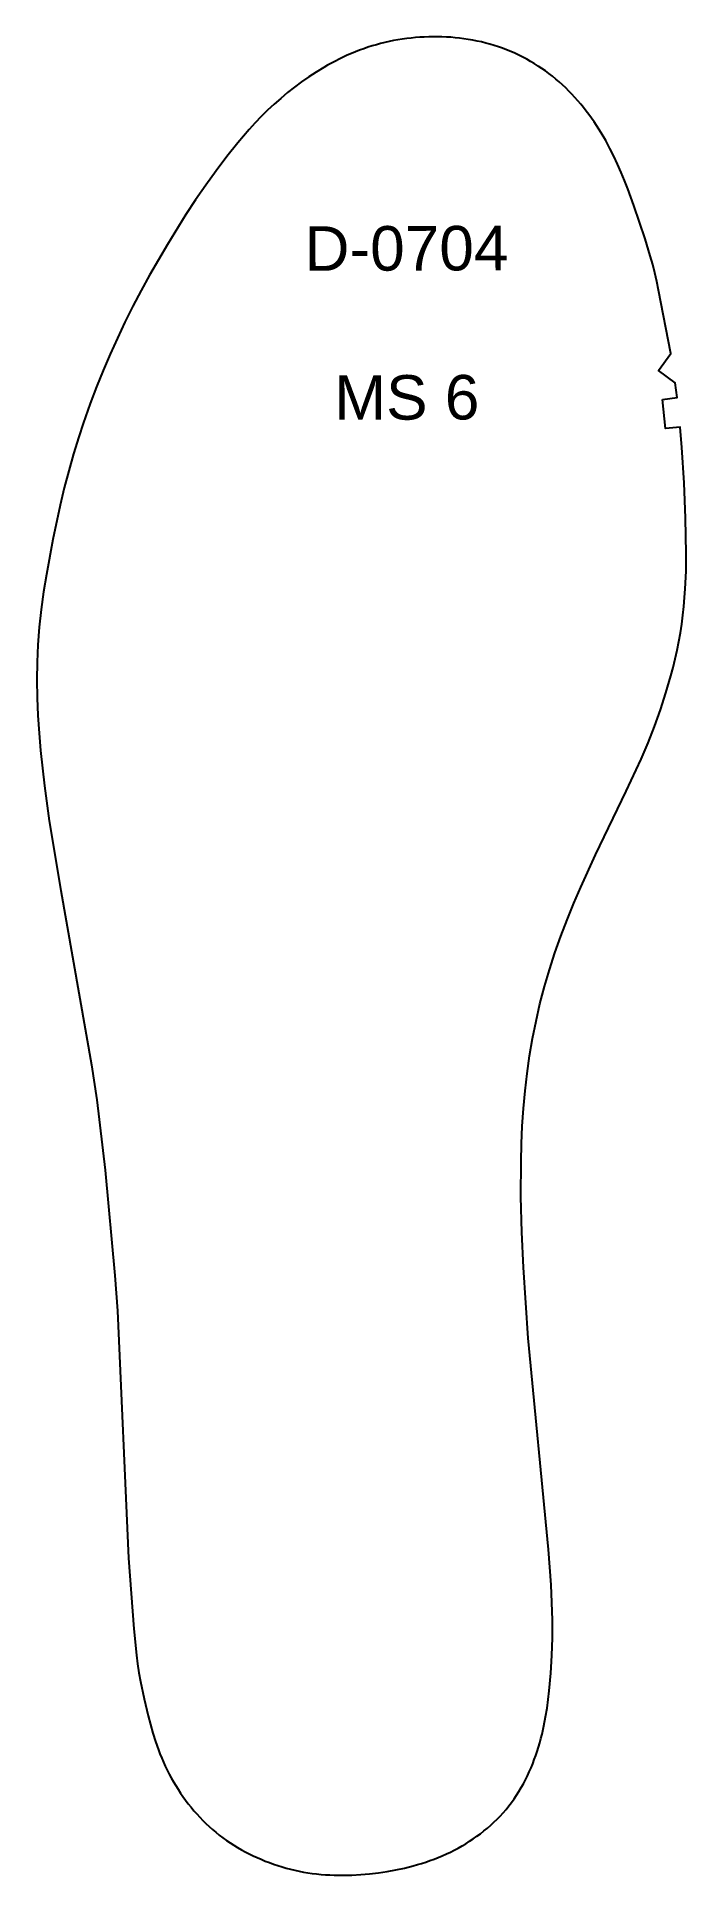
# Model space of a CAD drawing. Header units: millimetres. Extents: x 9 to 2561, y 2 to 334.
# Drawn here: x 435.8 to 523.4, y 86.3 to 334.2 of the extents above; entities that cross this region are included whole.
import ezdxf

# ---------------------------------------------------------------- set-up
doc = ezdxf.new("R2010")
doc.units = ezdxf.units.MM
doc.layers.add('DEFAULT', color=3, linetype='Continuous', true_color=0x00ff00)
doc.layers.add('LAYER_01', color=7, linetype='Continuous', true_color=0xffffff)
doc.styles.add('Arial Regular', font='arial.ttf')

# ---------------------------------------------------------------- blocks, each defined once
blk = doc.blocks.new('_X84')
at = {"layer": 'LAYER_01', "char_height": 6, "attachment_point": 7, "rotation": 0.1549, "style": 'Arial Regular'}
for s, insert, width in [('D-0704', (471.92, 302.58), 65.8696), ('MS 6', (475.93, 282.49), 50.2174)]:
    blk.add_mtext(s, dxfattribs=dict(at, insert=insert, width=width))

msp = doc.modelspace()

# ---------------------------------------------------------------- linework, layer by layer
at = {"layer": 'DEFAULT', "color": 3, "true_color": 0x00ff00}
msp.add_lwpolyline([(520.15, 285.33), (522.14, 285.58), (521.88, 287.56), (519.62, 289.24), (521.28, 291.52), (519.63, 300.06), (519.4, 301.22), (519.15, 302.39), (518.85, 303.54), (518.53, 304.69), (517.82, 306.97), (516.32, 311.49), (515.5, 313.73), (515.06, 314.84), (514.6, 315.94), (514.12, 317.03), (513.61, 318.11), (513.08, 319.18), (512.51, 320.23), (511.91, 321.26), (511.6, 321.77), (511.28, 322.27), (510.95, 322.76), (510.61, 323.25), (510.26, 323.74), (509.9, 324.21), (509.53, 324.68), (509.15, 325.14), (508.77, 325.59), (508.37, 326.04), (507.96, 326.47), (507.55, 326.9), (507.12, 327.32), (506.69, 327.73), (506.24, 328.13), (505.79, 328.51), (505.33, 328.89), (504.86, 329.26), (504.38, 329.61), (503.89, 329.95), (503.39, 330.28), (502.89, 330.6), (502.38, 330.91), (501.86, 331.2), (501.33, 331.48), (500.8, 331.74), (500.26, 332), (499.71, 332.24), (499.16, 332.46), (498.6, 332.67), (498.04, 332.87), (497.47, 333.05), (496.9, 333.22), (496.33, 333.38), (495.75, 333.52), (495.17, 333.65), (494.58, 333.77), (493.99, 333.87), (493.4, 333.96), (492.81, 334.03), (492.22, 334.1), (491.63, 334.15), (491.03, 334.18), (490.43, 334.21), (489.84, 334.22), (489.24, 334.22), (488.65, 334.21), (488.05, 334.19), (487.46, 334.16), (486.86, 334.11), (486.27, 334.05), (485.68, 333.98), (485.09, 333.9), (484.5, 333.81), (483.91, 333.7), (483.33, 333.58), (482.75, 333.45), (482.17, 333.3), (481.59, 333.15), (481.02, 332.98), (480.45, 332.8), (479.89, 332.61), (479.33, 332.4), (478.77, 332.19), (478.22, 331.96), (477.67, 331.73), (477.13, 331.48), (476.59, 331.22), (476.06, 330.95), (475.53, 330.67), (475.01, 330.39), (474.49, 330.09), (473.47, 329.47), (472.48, 328.82), (471.5, 328.14), (470.54, 327.42), (469.61, 326.69), (468.69, 325.92), (467.8, 325.13), (466.93, 324.31), (466.08, 323.48), (465.26, 322.62), (464.45, 321.74), (463.67, 320.84), (462.9, 319.93), (461.41, 318.06), (459.98, 316.16), (458.58, 314.22), (457.22, 312.26), (455.91, 310.27), (453.42, 306.21), (451.02, 302.09), (449.87, 300), (448.76, 297.89), (447.69, 295.75), (446.67, 293.6), (445.68, 291.43), (444.75, 289.24), (443.86, 287.02), (443.01, 284.79), (442.06, 282.09), (441.46, 280.28), (440.77, 278), (440.12, 275.71), (439.52, 273.4), (438.96, 271.08), (437.96, 266.42), (437.1, 261.73), (436.73, 259.37), (436.4, 257.01), (436.13, 254.64), (435.94, 252.26), (435.84, 249.88), (435.81, 247.5), (435.85, 245.11), (435.95, 242.73), (436.11, 240.35), (436.32, 237.98), (436.84, 233.24), (437.48, 228.51), (439.03, 219.1), (443.2, 195.62), (443.89, 190.9), (445.02, 181.43), (446.33, 167.19), (446.68, 162.43), (448.16, 129.08), (448.87, 119.57), (449.24, 116.01), (449.4, 114.83), (449.58, 113.65), (449.79, 112.48), (450.27, 110.14), (450.81, 107.82), (451.12, 106.66), (451.45, 105.52), (451.81, 104.38), (452.21, 103.26), (452.42, 102.7), (452.65, 102.15), (452.88, 101.6), (453.13, 101.06), (453.39, 100.52), (453.66, 99.99), (453.94, 99.47), (454.23, 98.95), (454.54, 98.44), (454.85, 97.93), (455.18, 97.43), (455.52, 96.94), (455.87, 96.46), (456.23, 95.98), (456.6, 95.51), (456.98, 95.05), (457.37, 94.61), (457.77, 94.17), (458.19, 93.74), (458.61, 93.32), (459.05, 92.91), (459.49, 92.52), (459.95, 92.13), (460.41, 91.76), (460.89, 91.4), (461.37, 91.05), (461.86, 90.71), (462.36, 90.39), (462.87, 90.08), (463.39, 89.79), (463.91, 89.5), (464.44, 89.23), (464.98, 88.97), (465.52, 88.72), (466.07, 88.49), (466.62, 88.26), (467.18, 88.05), (467.74, 87.84), (468.31, 87.65), (468.88, 87.47), (469.45, 87.31), (470.02, 87.16), (470.6, 87.02), (471.19, 86.89), (471.77, 86.78), (472.36, 86.68), (472.95, 86.6), (473.54, 86.52), (474.13, 86.46), (474.73, 86.42), (475.32, 86.38), (475.92, 86.36), (476.52, 86.35), (477.11, 86.35), (478.3, 86.37), (479.49, 86.44), (480.68, 86.54), (481.86, 86.68), (483.04, 86.86), (484.22, 87.07), (485.38, 87.32), (486.54, 87.61), (487.12, 87.77), (487.69, 87.94), (488.25, 88.12), (488.82, 88.31), (489.38, 88.52), (489.93, 88.74), (490.48, 88.97), (491.03, 89.21), (491.57, 89.46), (492.1, 89.73), (492.63, 90.01), (493.15, 90.3), (493.66, 90.6), (494.17, 90.92), (494.66, 91.25), (495.15, 91.59), (495.63, 91.94), (496.1, 92.31), (496.57, 92.69), (497.01, 93.08), (497.45, 93.48), (497.88, 93.9), (498.29, 94.33), (498.69, 94.77), (499.08, 95.22), (499.45, 95.69), (499.81, 96.16), (500.15, 96.65), (500.49, 97.14), (500.81, 97.65), (501.11, 98.16), (501.41, 98.68), (501.69, 99.2), (501.96, 99.74), (502.21, 100.28), (502.45, 100.82), (502.68, 101.37), (502.89, 101.93), (503.1, 102.49), (503.28, 103.05), (503.46, 103.62), (503.63, 104.19), (503.78, 104.77), (503.93, 105.35), (504.18, 106.51), (504.41, 107.68), (504.6, 108.86), (504.76, 110.04), (504.9, 111.23), (505.12, 113.6), (505.26, 115.98), (505.32, 118.37), (505.32, 120.75), (505.25, 123.13), (505.14, 125.52), (504.8, 130.27), (502.07, 158.76), (501.44, 168.27), (501.22, 173.04), (501.09, 177.81), (501.1, 182.57), (501.16, 184.96), (501.27, 187.34), (501.44, 189.72), (501.65, 192.09), (501.93, 194.46), (502.26, 196.82), (502.66, 199.18), (503.12, 201.51), (503.65, 203.84), (504.26, 206.15), (504.93, 208.43), (505.66, 210.7), (506.46, 212.95), (507.31, 215.18), (508.21, 217.39), (509.15, 219.58), (511.14, 223.91), (515.29, 232.5), (517.29, 236.83), (518.22, 239.02), (519.08, 241.25), (519.89, 243.49), (520.63, 245.76), (521.3, 248.04), (521.61, 249.2), (521.89, 250.35), (522.15, 251.52), (522.38, 252.69), (522.58, 253.86), (522.76, 255.04), (522.92, 256.22), (523.04, 257.41), (523.15, 258.6), (523.23, 259.79), (523.34, 262.17), (523.37, 264.55), (523.29, 269.32), (523.09, 274.09), (522.8, 278.85), (522.57, 281.6), (520.58, 281.42)], close=True, dxfattribs=at)

# ---------------------------------------------------------------- block references
at = {"layer": 'LAYER_01'}
msp.add_blockref('_X84', (0, 0), dxfattribs=at)

doc.saveas('drawing.dxf')
